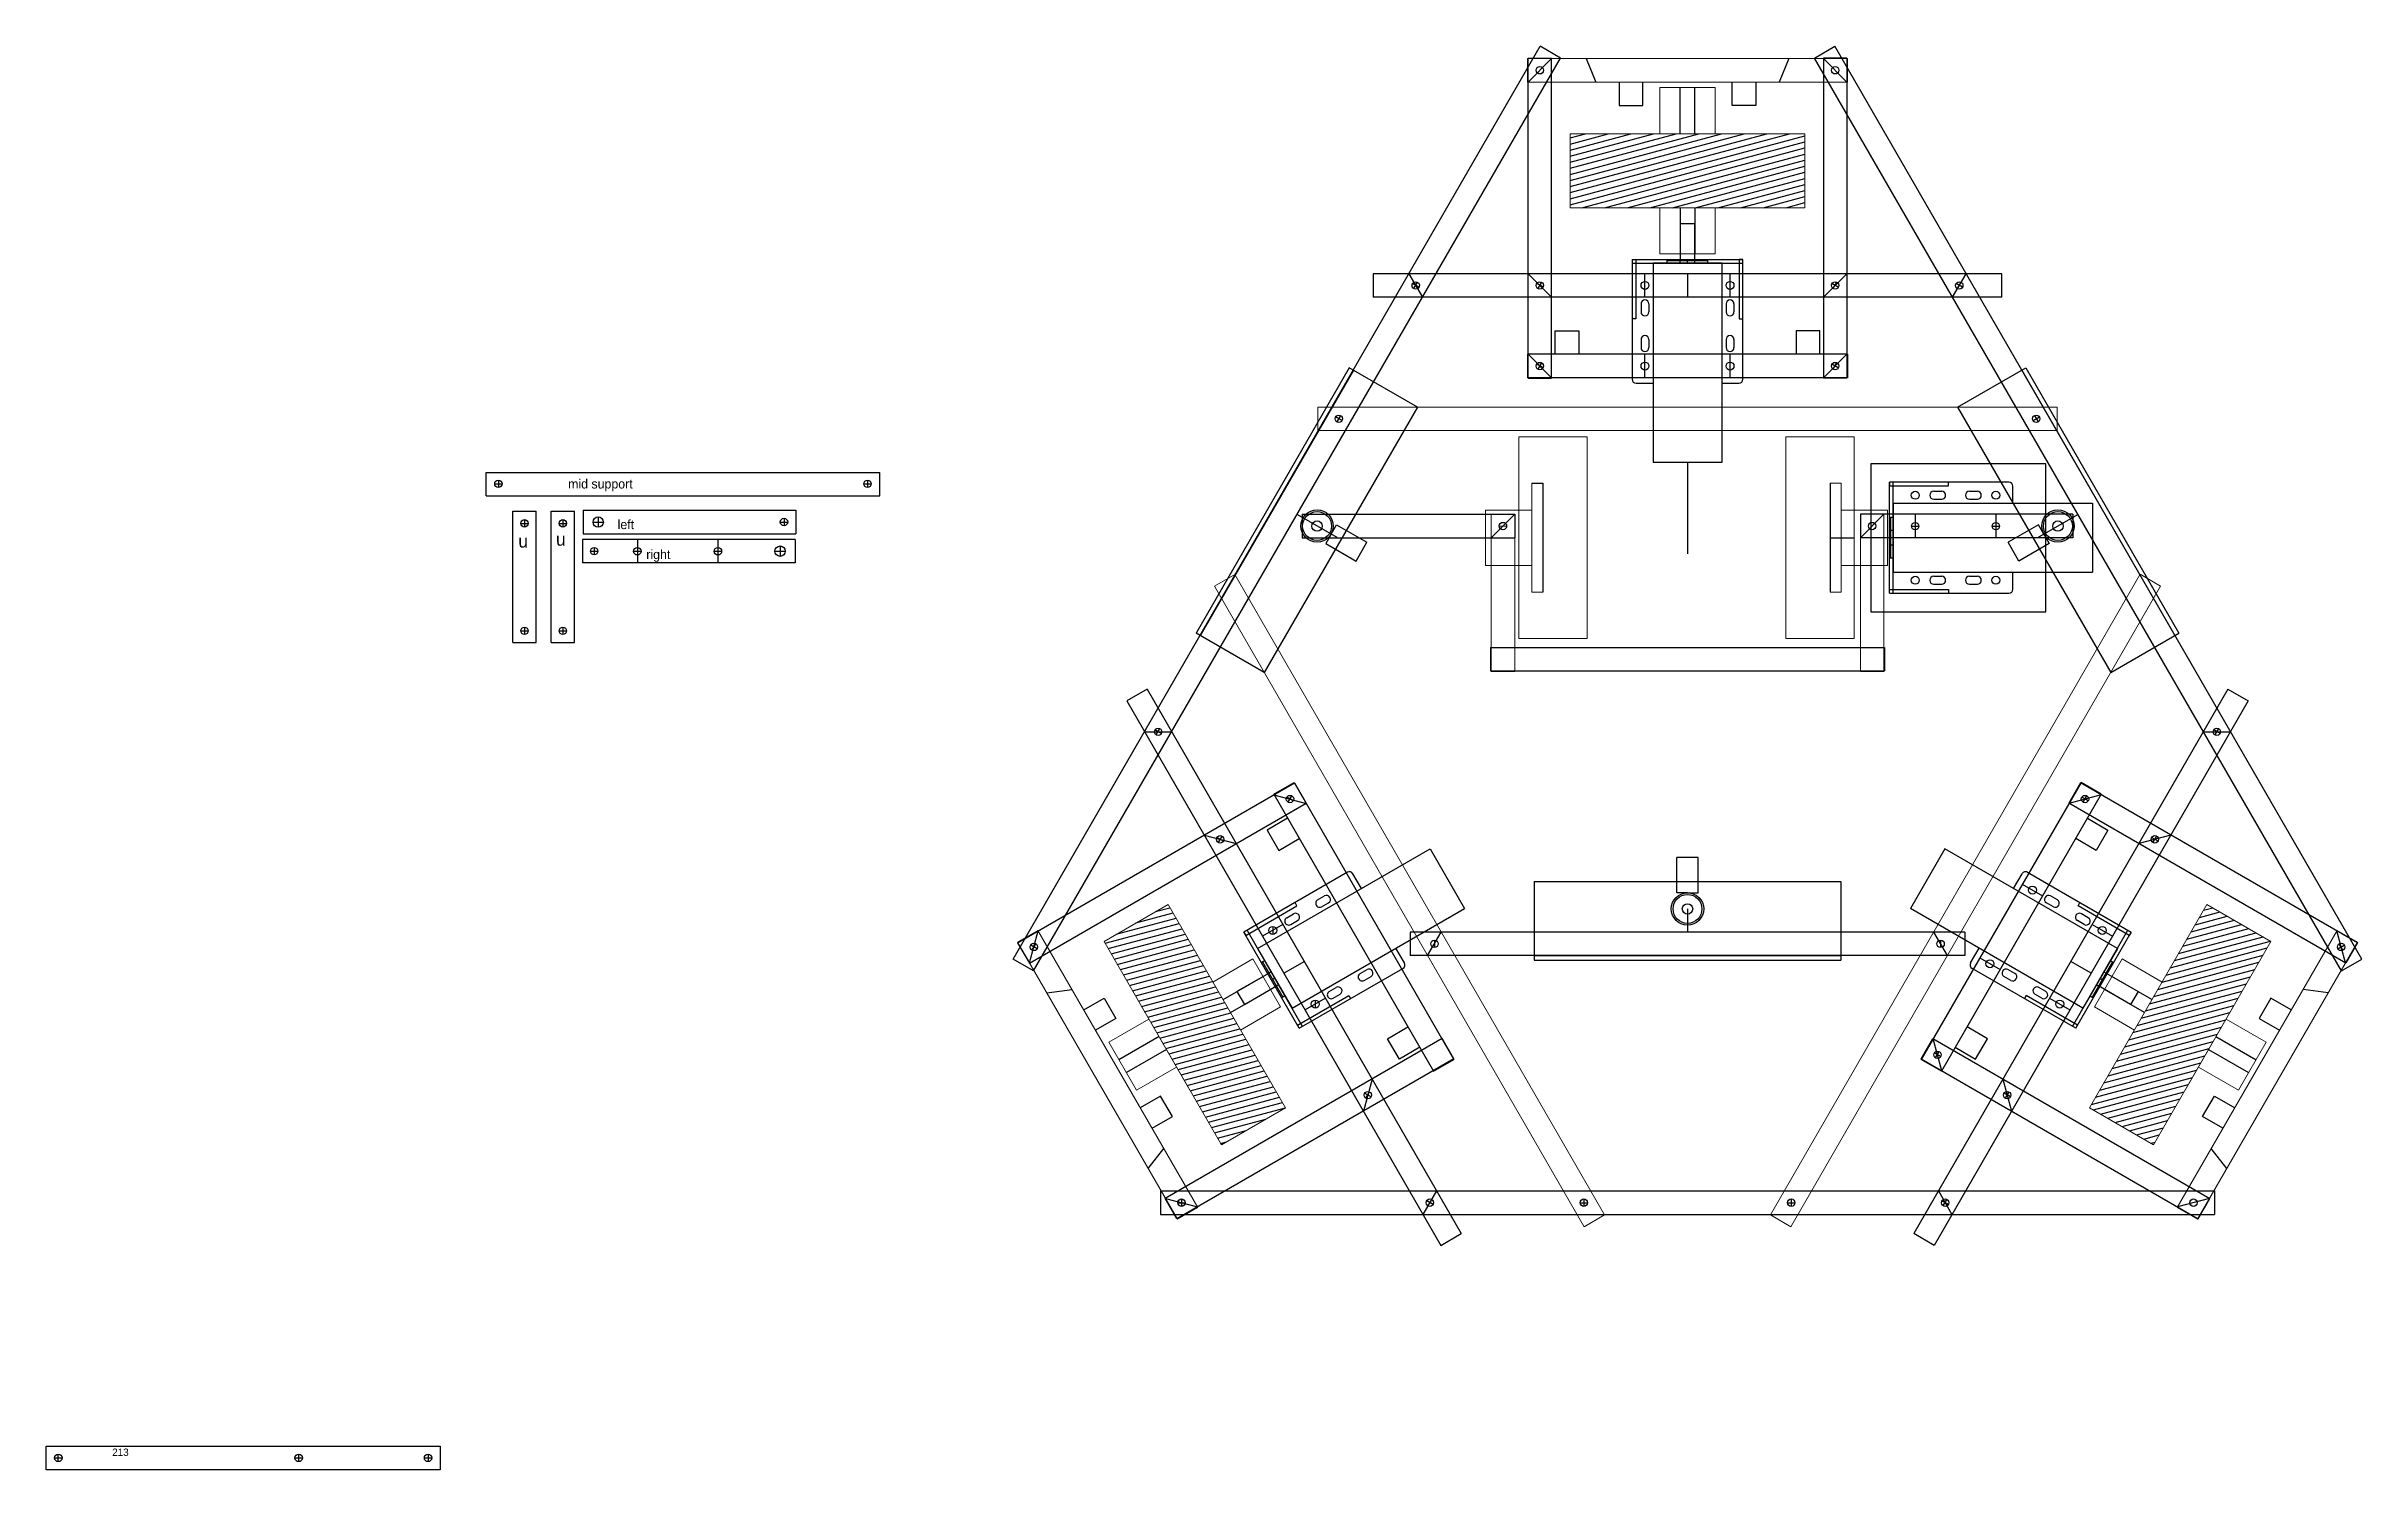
# Model space of a CAD drawing. Header units: millimetres. Extents: x -15418 to 43885, y -27590 to 23052.
# Drawn here: x 16176 to 17428, y 6980 to 7750 of the extents above; entities that cross this region are included whole.
import ezdxf

# ---------------------------------------------------------------- set-up
doc = ezdxf.new("R2010")
doc.units = ezdxf.units.MM
doc.header["$LTSCALE"] = 0.5
doc.layers.get('0').update_dxf_attribs({"lineweight": 5})
doc.layers.get('Defpoints').update_dxf_attribs({"color": 4})
for name, color, linetype in [('Layer1', 1, 'Continuous'), ('Layer10', 5, 'Continuous'), ('Layer2', 2, 'Continuous'), ('Layer3', 9, 'Continuous'), ('Layer4', 6, 'Continuous')]:
    doc.layers.add(name, color=color, linetype=linetype)
for name, color, linetype, lineweight in [('Layer5', 51, 'Continuous', 5), ('Layer8', 7, 'Continuous', 5), ('Layer9', 3, 'Continuous', 5)]:
    doc.layers.add(name, color=color, linetype=linetype, lineweight=lineweight)
pattern_1 = [(195, (16691.927, 7384.0883), (0.82175, -3.066814), [])]

msp = doc.modelspace()

# ---------------------------------------------------------------- texts
at = {"layer": 'Layer1', "transparency": 33554661}
for s, height, p in [('mid support', 5, (16458.1254, 7510.4934)), ('left', 5, (16484.9136, 7488.5236)), ('u', 7, (16431.223, 7478.5626)), ('u', 7, (16451.5983, 7479.551)), ('right', 5, (16500.4163, 7472.3422))]:
    msp.add_text(s, height=height, dxfattribs=at).set_placement(p)
at = {"layer": 'Layer1', "transparency": 33554661, "insert": (16211.4956, 6991.3129), "char_height": 4, "attachment_point": 1}
msp.add_mtext_dynamic_manual_height_columns('213', width=61.704468, gutter_width=20, heights=[0], dxfattribs=at)

# ---------------------------------------------------------------- hatches: boundary and pattern name
at = {"layer": 'Defpoints', "transparency": 33554661}
h = msp.add_hatch(dxfattribs=at)
h.set_pattern_fill('ANSI31', color=256, angle=510)
h.set_pattern_definition(pattern_1)
h.paths.add_polyline_path([(17127.1622, 7662.2952), (17127.1622, 7702.2952), (17000.1622, 7702.2952), (17000.1622, 7662.2952)])
h = msp.add_hatch(dxfattribs=at)
h.set_pattern_fill('ANSI31', color=256, angle=510)
h.set_pattern_definition(pattern_1)
h.paths.add_polyline_path([(16782.6701, 7285.5878), (16748.0291, 7265.5878), (16811.5291, 7155.6026), (16846.1701, 7175.6026)])
h = msp.add_hatch(dxfattribs=at)
h.set_pattern_fill('ANSI31', color=256, angle=510)
h.set_pattern_definition(pattern_1)
h.paths.add_polyline_path([(17281.1543, 7175.6026), (17315.7954, 7155.6026), (17379.2954, 7265.5878), (17344.6543, 7285.5878)])

# ---------------------------------------------------------------- linework, layer by layer
at = {"transparency": 33554661}
for p, q in [((17078.6622, 7727.2952), (17048.6622, 7727.2952)), ((17048.6622, 7702.2952), (17048.6622, 7727.2952)), ((17078.6622, 7702.2952), (17078.6622, 7727.2952)), ((17000.1622, 7702.2952), (17127.1622, 7702.2952)), ((17000.1622, 7662.2952), (17000.1622, 7702.2952)), ((17000.1622, 7702.2952), (17127.1622, 7702.2952)), ((17034.1622, 7702.2952), (17093.1622, 7702.2952)), ((17093.1622, 7702.2952), (17034.1622, 7702.2952)), ((17127.1622, 7702.2952), (17127.1622, 7662.2952)), ((17127.1622, 7662.2952), (17000.1622, 7662.2952)), ((17048.6622, 7662.2952), (17048.6622, 7637.2952)), ((17078.6622, 7662.2952), (17078.6622, 7637.2952)), ((17048.6622, 7637.2952), (17078.6622, 7637.2952)), ((17009.4622, 7538.3338), (16972.4622, 7538.3338)), ((16972.4622, 7538.3338), (16972.4622, 7429.3338)), ((17009.4622, 7429.3338), (17009.4622, 7538.3338)), ((17116.8562, 7538.3338), (17153.8562, 7538.3338)), ((17116.8562, 7429.3338), (17116.8562, 7538.3338)), ((17153.8562, 7538.3338), (17153.8562, 7429.3338)), ((16979.4622, 7454.3338), (16979.4622, 7513.3338)), ((17146.8562, 7513.3338), (17140.8562, 7513.3338)), ((17146.8562, 7454.3338), (17146.8562, 7513.3338)), ((16954.4622, 7468.8338), (16954.4622, 7498.8338)), ((16979.4622, 7498.8338), (16954.4622, 7498.8338)), ((16957.4683, 7496.5338), (16957.4683, 7411.5324)), ((16957.4683, 7496.5338), (16970.1683, 7496.5338)), ((16961.8183, 7490.1838), (16965.8183, 7490.1838)), ((16970.1683, 7496.5338), (16970.1683, 7411.5324)), ((17146.8562, 7498.8338), (17171.8562, 7498.8338)), ((17157.1562, 7496.5338), (17157.1562, 7411.5324)), ((17169.8562, 7496.5338), (17157.1562, 7496.5338)), ((17169.8562, 7496.5338), (17169.8562, 7411.5324)), ((17171.8562, 7468.8338), (17171.8562, 7498.8338)), ((16979.4622, 7468.8338), (16954.4622, 7468.8338)), ((17146.8562, 7468.8338), (17171.8562, 7468.8338)), ((16985.4622, 7454.3338), (16979.4622, 7454.3338)), ((17140.8562, 7454.3338), (17146.8562, 7454.3338)), ((16972.4622, 7429.3338), (17009.4622, 7429.3338)), ((17153.8562, 7429.3338), (17116.8562, 7429.3338)), ((16748.0291, 7265.5878), (16782.6701, 7285.5878)), ((16782.6701, 7285.5878), (16846.1701, 7175.6026)), ((17344.6543, 7285.5878), (17281.1543, 7175.6026)), ((17379.2954, 7265.5878), (17344.6543, 7285.5878)), ((16811.5291, 7155.6026), (16748.0291, 7265.5878)), ((16811.5291, 7155.6026), (16748.0291, 7265.5878)), ((17315.7954, 7155.6026), (17379.2954, 7265.5878)), ((17315.7954, 7155.6026), (17379.2954, 7265.5878)), ((16806.9201, 7243.5856), (16828.5707, 7256.0856)), ((16843.5707, 7230.1048), (16828.5707, 7256.0856)), ((17283.7537, 7230.1048), (17298.7537, 7256.0856)), ((17320.4043, 7243.5856), (17298.7537, 7256.0856)), ((16794.5291, 7185.0475), (16765.0291, 7236.143)), ((16765.0291, 7236.143), (16794.5291, 7185.0475)), ((16821.9201, 7217.6048), (16843.5707, 7230.1048)), ((17305.4043, 7217.6048), (17283.7537, 7230.1048)), ((17332.7954, 7185.0475), (17362.2954, 7236.143)), ((17362.2954, 7236.143), (17332.7954, 7185.0475)), ((16772.2791, 7223.5856), (16750.6285, 7211.0856)), ((17355.0454, 7223.5856), (17376.696, 7211.0856)), ((16750.6285, 7211.0856), (16765.6285, 7185.1048)), ((17376.696, 7211.0856), (17361.696, 7185.1048)), ((16787.2791, 7197.6048), (16765.6285, 7185.1048)), ((17340.0454, 7197.6048), (17361.696, 7185.1048)), ((16846.1701, 7175.6026), (16811.5291, 7155.6026)), ((17281.1543, 7175.6026), (17315.7954, 7155.6026))]:
    msp.add_line(p, q, dxfattribs=at)
at = {"layer": 'Defpoints', "transparency": 33554661}
for p, q in [((16698.9619, 7255.9699), (16983.9599, 7749.601)), ((16709.9604, 7249.6199), (16994.9584, 7743.251)), ((17417.3641, 7249.6199), (17132.366, 7743.251)), ((17428.3626, 7255.9699), (17143.3645, 7749.601)), ((17033.6622, 7634.2952), (17033.6622, 7569.5852)), ((17033.6622, 7634.2952), (17093.6622, 7634.2952)), ((17033.6622, 7634.2952), (17035.6622, 7634.2952)), ((17033.6622, 7632.2952), (17093.6622, 7632.2952)), ((17035.6622, 7634.2952), (17035.6622, 7602.2952)), ((17052.6622, 7632.2952), (17052.6622, 7634.2952)), ((17074.6622, 7632.2952), (17074.6622, 7634.2952)), ((17093.6622, 7634.2952), (17091.6622, 7634.2952)), ((17091.6622, 7634.2952), (17091.6622, 7602.2952)), ((17093.6622, 7569.5852), (17093.6622, 7634.2952)), ((17038.5122, 7610.2952), (17038.5122, 7605.9952)), ((17042.8122, 7610.2952), (17042.8122, 7605.9952)), ((17084.5122, 7610.2952), (17084.5122, 7605.9952)), ((17088.8122, 7610.2952), (17088.8122, 7605.9952)), ((17035.6622, 7602.2952), (17033.6622, 7602.2952)), ((17038.5122, 7590.9952), (17038.5122, 7586.6952)), ((17042.8122, 7590.9952), (17042.8122, 7586.6952)), ((17084.5122, 7590.9952), (17084.5122, 7586.6952)), ((17088.8122, 7590.9952), (17088.8122, 7586.6952)), ((17091.6622, 7602.2952), (17093.6622, 7602.2952)), ((17035.8122, 7567.4352), (17045.0122, 7567.4352)), ((17082.3122, 7567.4352), (17091.5122, 7567.4352)), ((17237.5662, 7513.8338), (17172.8562, 7513.8338)), ((17172.8562, 7453.8338), (17172.8562, 7513.8338)), ((17172.8562, 7513.8338), (17172.8562, 7511.8338)), ((17172.8562, 7511.8338), (17204.8562, 7511.8338)), ((17174.8562, 7453.8338), (17174.8562, 7513.8338)), ((17196.8562, 7508.9838), (17201.1562, 7508.9838)), ((17196.8562, 7504.6838), (17201.1562, 7504.6838)), ((17204.8562, 7511.8338), (17204.8562, 7513.8338)), ((17216.1562, 7508.9838), (17220.4562, 7508.9838)), ((17216.1562, 7504.6838), (17220.4562, 7504.6838)), ((17239.7162, 7502.4838), (17239.7162, 7511.6838)), ((17174.8562, 7494.8338), (17172.8562, 7494.8338)), ((17174.8562, 7472.8338), (17172.8562, 7472.8338)), ((17239.7162, 7455.9838), (17239.7162, 7465.1838)), ((17172.8562, 7453.8338), (17172.8562, 7455.8338)), ((17172.8562, 7455.8338), (17204.8562, 7455.8338)), ((17172.8562, 7453.8338), (17237.5662, 7453.8338)), ((17196.8562, 7462.9838), (17201.1562, 7462.9838)), ((17196.8562, 7458.6838), (17201.1562, 7458.6838)), ((17204.8562, 7455.8338), (17204.8562, 7453.8338)), ((17216.1562, 7462.9838), (17220.4562, 7462.9838)), ((17216.1562, 7458.6838), (17220.4562, 7458.6838)), ((16879.7093, 7302.931), (16823.6688, 7270.576)), ((16887.2463, 7294.1766), (16882.6463, 7302.144)), ((17240.0782, 7294.1766), (17244.6782, 7302.144)), ((17247.6151, 7302.931), (17303.6556, 7270.576)), ((16863.5927, 7288.0258), (16867.3166, 7290.1758)), ((17263.7317, 7288.0258), (17260.0078, 7290.1758)), ((16824.6688, 7268.8439), (16852.3816, 7284.8439)), ((16846.8784, 7278.3758), (16850.6023, 7280.5258)), ((16852.3816, 7284.8439), (16851.3816, 7286.576)), ((16865.7427, 7284.3019), (16869.4666, 7286.4519)), ((17261.5817, 7284.3019), (17257.8578, 7286.4519)), ((17274.9428, 7284.8439), (17275.9428, 7286.576)), ((17302.6556, 7268.8439), (17274.9428, 7284.8439)), ((17280.446, 7278.3758), (17276.7221, 7280.5258)), ((16853.6688, 7218.6145), (16823.6688, 7270.576)), ((16823.6688, 7270.576), (16824.6688, 7268.8439)), ((16855.4009, 7219.6145), (16825.4009, 7271.576)), ((16849.0284, 7274.6519), (16852.7523, 7276.8019)), ((17271.9236, 7219.6145), (17301.9236, 7271.576)), ((17273.6556, 7218.6145), (17303.6556, 7270.576)), ((17278.296, 7274.6519), (17274.5721, 7276.8019)), ((17303.6556, 7270.576), (17302.6556, 7268.8439)), ((16834.9009, 7255.1215), (16833.1688, 7254.1215)), ((16910.4963, 7253.9064), (16905.8963, 7261.8739)), ((17216.8282, 7253.9064), (17221.4282, 7261.8739)), ((17292.4236, 7255.1215), (17294.1556, 7254.1215)), ((16853.6688, 7218.6145), (16909.7093, 7250.9695)), ((16869.8784, 7238.5386), (16873.6023, 7240.6886)), ((16886.5927, 7248.1886), (16890.3166, 7250.3386)), ((16888.7427, 7244.4647), (16892.4666, 7246.6147)), ((17273.6556, 7218.6145), (17217.6151, 7250.9695)), ((17238.5817, 7244.4647), (17234.8578, 7246.6147)), ((17240.7317, 7248.1886), (17237.0078, 7250.3386)), ((17257.446, 7238.5386), (17253.7221, 7240.6886)), ((16845.9009, 7236.069), (16844.1688, 7235.069)), ((16852.6688, 7220.3465), (16880.3816, 7236.3465)), ((16872.0284, 7234.8147), (16875.7523, 7236.9647)), ((16880.3816, 7236.3465), (16881.3816, 7234.6145)), ((17246.9428, 7236.3465), (17245.9428, 7234.6145)), ((17274.6556, 7220.3465), (17246.9428, 7236.3465)), ((17255.296, 7234.8147), (17251.5721, 7236.9647)), ((17281.4236, 7236.069), (17283.1556, 7235.069)), ((16853.6688, 7218.6145), (16852.6688, 7220.3465)), ((17273.6556, 7218.6145), (17274.6556, 7220.3465)), ((16778.6661, 7130.6181), (17348.6622, 7130.6181)), ((16778.6661, 7117.9181), (17348.6622, 7117.9181))]:
    msp.add_line(p, q, dxfattribs=at)
for centre in [(17040.6622, 7620.2952), (17086.6622, 7620.2952), (17040.6622, 7576.6952), (17086.6622, 7576.6952), (17186.8562, 7506.8338), (17230.4562, 7506.8338), (17186.8562, 7460.8338), (17230.4562, 7460.8338), (17250.2726, 7293.3138), (16839.2932, 7271.5138), (17288.0313, 7271.5138), (17227.2726, 7253.4766), (16862.2932, 7231.6766), (17265.0313, 7231.6766)]:
    msp.add_circle(centre, 2.15, dxfattribs=at)
for centre, start, end in [((17040.6622, 7610.2952), 360, 180), ((17040.6622, 7605.9952), 180, 360), ((17086.6622, 7610.2952), 360, 180), ((17086.6622, 7605.9952), 180, 360), ((17040.6622, 7590.9952), 360, 180), ((17086.6622, 7590.9952), 360, 180), ((17040.6622, 7586.6952), 180, 360), ((17086.6622, 7586.6952), 180, 360), ((17035.8122, 7569.5852), 180, 270), ((17091.5122, 7569.5852), 270, 360), ((17196.8562, 7506.8338), 90, 270), ((17201.1562, 7506.8338), 270, 90), ((17216.1562, 7506.8338), 90, 270), ((17220.4562, 7506.8338), 270, 90), ((17237.5662, 7511.6838), 0, 90), ((17196.8562, 7460.8338), 90, 270), ((17201.1562, 7460.8338), 270, 90), ((17216.1562, 7460.8338), 90, 270), ((17220.4562, 7460.8338), 270, 90), ((17237.5662, 7455.9838), 270, 0), ((16880.7843, 7301.069), 30, 120), ((17246.5401, 7301.069), 60, 150), ((16868.3916, 7288.3138), 300, 120), ((17258.9328, 7288.3138), 60, 240), ((16847.9534, 7276.5138), 120, 300), ((16851.6773, 7278.6638), 300, 120), ((16864.6677, 7286.1638), 120, 300), ((17262.6567, 7286.1638), 240, 60), ((17275.6471, 7278.6638), 60, 240), ((17279.371, 7276.5138), 240, 60), ((16908.6343, 7252.8314), 300, 30), ((17218.6901, 7252.8314), 150, 240), ((16874.6773, 7238.8266), 300, 120), ((16887.6677, 7246.3266), 120, 300), ((16891.3916, 7248.4766), 300, 120), ((17235.9328, 7248.4766), 60, 240), ((17239.6567, 7246.3266), 240, 60), ((17252.6471, 7238.8266), 60, 240), ((16870.9534, 7236.6766), 120, 300), ((17256.371, 7236.6766), 240, 60)]:
    msp.add_arc(centre, 2.15, start, end, dxfattribs=at)
at = {"layer": 'Layer1', "transparency": 33554661}
for p, q in [((16977.4622, 7570.1702), (16977.4622, 7743.1702)), ((16977.4622, 7743.1702), (16990.1622, 7743.1702)), ((16990.1622, 7742.9952), (16977.4622, 7730.2952)), ((16990.1622, 7742.9952), (16977.4622, 7730.2952)), ((16994.9584, 7743.251), (16983.9599, 7749.601)), ((16990.1622, 7570.1702), (16990.1622, 7743.1702)), ((17008.7596, 7742.9952), (17014.0201, 7730.2952)), ((17118.5649, 7742.9952), (17113.3044, 7730.2952)), ((17132.366, 7743.251), (17143.3645, 7749.601)), ((17137.1622, 7743.1702), (17137.1622, 7570.1702)), ((17149.8622, 7743.1702), (17137.1622, 7743.1702)), ((17137.1622, 7742.9952), (17149.8622, 7730.2952)), ((17137.1622, 7742.9952), (17149.8622, 7730.2952)), ((17137.1622, 7742.9952), (17149.8622, 7730.2952)), ((17149.8622, 7743.1702), (17149.8622, 7570.1702)), ((17026.7201, 7730.2952), (17026.7201, 7717.5952)), ((17039.4201, 7717.5952), (17039.4201, 7730.2952)), ((17087.9044, 7717.5952), (17087.9044, 7730.2952)), ((17100.6044, 7730.2952), (17100.6044, 7717.5952)), ((17026.7201, 7717.5952), (17039.4201, 7717.5952)), ((17100.6044, 7717.5952), (17087.9044, 7717.5952)), ((17067.6622, 7653.5952), (17059.6622, 7653.5952)), ((17059.6622, 7653.5952), (17059.6622, 7633.5952)), ((17067.6622, 7633.5952), (17067.6622, 7653.5952)), ((17082.3122, 7632.2952), (17045.0122, 7632.2952)), ((17045.0122, 7632.2952), (17045.0122, 7524.4952)), ((17052.6622, 7632.2952), (17052.6622, 7633.5952)), ((17074.6622, 7633.5952), (17052.6622, 7633.5952)), ((17059.6622, 7632.2952), (17059.6622, 7633.5952)), ((17063.6622, 7632.2952), (17063.6622, 7633.5952)), ((17067.6622, 7632.2952), (17067.6622, 7633.5952)), ((17074.6622, 7632.2952), (17074.6622, 7633.5952)), ((17082.3122, 7632.2952), (17082.3122, 7524.4952)), ((17233.6622, 7626.6452), (16893.6622, 7626.6452)), ((16893.6622, 7626.6452), (16893.6622, 7613.9452)), ((16912.9713, 7626.6452), (16920.3037, 7613.9452)), ((16918.3696, 7619.2952), (16914.9055, 7621.2952)), ((16915.6375, 7618.5632), (16917.6375, 7622.0273)), ((16990.1622, 7613.9452), (16977.4622, 7626.6452)), ((16985.5443, 7619.2952), (16982.0802, 7621.2952)), ((16982.8122, 7618.5632), (16984.8122, 7622.0273)), ((17040.6622, 7613.9452), (17040.6622, 7626.6452)), ((17063.6622, 7626.6452), (17063.6622, 7613.9452)), ((17086.6622, 7613.9452), (17086.6622, 7626.6452)), ((17149.8622, 7626.6452), (17137.1622, 7613.9452)), ((17145.2443, 7619.2952), (17141.7802, 7621.2952)), ((17142.5122, 7618.5632), (17144.5122, 7622.0273)), ((17207.0208, 7613.9452), (17214.3531, 7626.6452)), ((17212.419, 7619.2952), (17208.9549, 7621.2952)), ((17209.6869, 7618.5632), (17211.6869, 7622.0273)), ((17233.6622, 7613.9452), (17233.6622, 7626.6452)), ((17233.6622, 7613.9452), (16893.6622, 7613.9452)), ((17150.1622, 7583.0452), (16977.1622, 7583.0452)), ((16977.1622, 7583.0452), (16977.1622, 7570.3452)), ((16977.4622, 7583.0452), (16990.1622, 7570.3452)), ((16985.5443, 7575.6952), (16982.0802, 7577.6952)), ((16982.8122, 7574.9632), (16984.8122, 7578.4273)), ((17040.6622, 7570.3452), (17040.6622, 7583.0452)), ((17086.6622, 7570.3452), (17086.6622, 7583.0452)), ((17149.8622, 7583.0452), (17137.1622, 7570.3452)), ((17145.2443, 7575.6952), (17141.7802, 7577.6952)), ((17142.5122, 7574.9632), (17144.5122, 7578.4273)), ((17150.1622, 7583.0452), (17150.1622, 7570.3452)), ((17150.1622, 7570.3452), (16977.1622, 7570.3452)), ((16977.4622, 7570.1702), (16990.1622, 7570.1702)), ((17149.8622, 7570.1702), (17137.1622, 7570.1702)), ((16876.7478, 7547.2042), (16873.2837, 7549.2042)), ((16876.0158, 7549.9363), (16874.0158, 7546.4722)), ((17250.5766, 7547.2042), (17254.0407, 7549.2042)), ((17251.3087, 7549.9363), (17253.3087, 7546.4722)), ((16413.7507, 7506.4617), (16413.7507, 7519.1617)), ((16413.7507, 7519.1617), (16626.7485, 7519.1617)), ((16626.7485, 7506.4617), (16626.7485, 7519.1617)), ((17082.3122, 7524.4952), (17045.0122, 7524.4952)), ((16413.7507, 7506.4617), (16626.7485, 7506.4617)), ((16418.4057, 7512.9817), (16422.4057, 7512.9817)), ((16420.4057, 7514.9817), (16420.4057, 7510.9817)), ((16618.0935, 7512.9817), (16622.0935, 7512.9817)), ((16620.0935, 7514.9817), (16620.0935, 7510.9817)), ((16428.2028, 7427.1504), (16428.2028, 7498.1518)), ((16428.2028, 7498.1518), (16440.9028, 7498.1518)), ((16432.5528, 7491.6318), (16436.5528, 7491.6318)), ((16434.5528, 7493.6318), (16434.5528, 7489.6318)), ((16440.9028, 7427.1504), (16440.9028, 7498.1518)), ((16448.9463, 7427.1504), (16448.9463, 7498.1518)), ((16448.9463, 7498.1518), (16461.6463, 7498.1518)), ((16453.2963, 7491.6318), (16457.2963, 7491.6318)), ((16455.2963, 7493.6318), (16455.2963, 7489.6318)), ((16461.6463, 7427.1504), (16461.6463, 7498.1518)), ((16466.2751, 7498.7034), (16581.2772, 7498.7034)), ((16466.2751, 7498.7034), (16466.2751, 7486.0034)), ((16471.5927, 7492.3534), (16477.1927, 7492.3534)), ((16474.3927, 7495.1534), (16474.3927, 7489.5534)), ((16572.9272, 7492.3534), (16576.9272, 7492.3534)), ((16574.9272, 7494.3534), (16574.9272, 7490.3534)), ((16581.2772, 7498.7034), (16581.2772, 7486.0034)), ((16874.1091, 7483.9338), (16852.4584, 7496.4338)), ((16874.1091, 7483.9338), (16852.4584, 7496.4338)), ((17174.8562, 7494.8338), (17173.5562, 7494.8338)), ((17173.5562, 7494.8338), (17173.5562, 7472.8338)), ((17174.8562, 7502.4838), (17174.8562, 7465.1838)), ((17174.8562, 7502.4838), (17282.6562, 7502.4838)), ((17253.2154, 7483.9338), (17274.866, 7496.4338)), ((17282.6562, 7502.4838), (17282.6562, 7465.1838)), ((16580.8788, 7482.9432), (16465.8767, 7482.9432)), ((16465.8767, 7482.9432), (16465.8767, 7470.2432)), ((16466.2751, 7486.0034), (16581.2772, 7486.0034)), ((16472.2267, 7478.5932), (16472.2267, 7474.5932)), ((16495.5767, 7482.8182), (16495.5767, 7470.2432)), ((16539.1767, 7482.8182), (16539.1767, 7470.2432)), ((16572.7612, 7479.3932), (16572.7612, 7473.7932)), ((16580.8788, 7482.9432), (16580.8788, 7470.2432)), ((17174.8562, 7487.8338), (17173.5562, 7487.8338)), ((17174.8562, 7483.8338), (17173.5562, 7483.8338)), ((17174.8562, 7479.8338), (17173.5562, 7479.8338)), ((16580.8788, 7470.2432), (16465.8767, 7470.2432)), ((16478.5767, 7470.2432), (16465.8767, 7470.2432)), ((16470.2267, 7476.5932), (16474.2267, 7476.5932)), ((16493.5767, 7476.5307), (16497.5767, 7476.5307)), ((16537.1767, 7476.5307), (16541.1767, 7476.5307)), ((16569.9612, 7476.5932), (16575.5612, 7476.5932)), ((17174.8562, 7472.8338), (17173.5562, 7472.8338)), ((17174.8562, 7465.1838), (17282.6562, 7465.1838)), ((16432.5528, 7433.5004), (16436.5528, 7433.5004)), ((16434.5528, 7435.5004), (16434.5528, 7431.5004)), ((16453.2963, 7433.5004), (16457.2963, 7433.5004)), ((16455.2963, 7435.5004), (16455.2963, 7431.5004)), ((16428.2028, 7427.1504), (16440.9028, 7427.1504)), ((16448.9463, 7427.1504), (16461.6463, 7427.1504)), ((16771.2924, 7401.9945), (16760.2939, 7395.6445)), ((16760.2939, 7395.6445), (16930.2939, 7101.1959)), ((16771.2924, 7401.9945), (16941.2924, 7107.5459)), ((17356.032, 7401.9945), (17186.032, 7107.5459)), ((17367.0305, 7395.6445), (17197.0305, 7101.1959)), ((17356.032, 7401.9945), (17367.0305, 7395.6445)), ((16769.9485, 7378.9224), (16784.6132, 7378.9224)), ((16779.0129, 7377.9224), (16775.5488, 7379.9224)), ((16776.2808, 7377.1903), (16778.2808, 7380.6544)), ((17342.7113, 7378.9224), (17357.376, 7378.9224)), ((17351.7757, 7377.9224), (17348.3116, 7379.9224)), ((17349.0436, 7377.1903), (17351.0436, 7380.6544)), ((16701.2803, 7264.8091), (16851.1027, 7351.3091)), ((16707.6303, 7253.8106), (16857.4527, 7340.3106)), ((16839.8026, 7345.1314), (16850.8011, 7351.4814)), ((16839.8026, 7345.1314), (16926.3026, 7195.309)), ((16839.9526, 7344.8716), (16857.3011, 7340.2231)), ((16850.3589, 7341.5474), (16846.8948, 7343.5474)), ((16847.6269, 7340.8153), (16849.6269, 7344.2794)), ((16850.8011, 7351.4814), (16937.3011, 7201.659)), ((16851.1027, 7351.3091), (16857.4527, 7340.3106)), ((17276.5233, 7351.4814), (17190.0233, 7201.659)), ((17287.5218, 7345.1314), (17201.0218, 7195.309)), ((17276.2217, 7351.3091), (17269.8717, 7340.3106)), ((17419.6941, 7253.8106), (17269.8717, 7340.3106)), ((17287.3718, 7344.8716), (17270.0233, 7340.2231)), ((17426.0441, 7264.8091), (17276.2217, 7351.3091)), ((17287.5218, 7345.1314), (17276.5233, 7351.4814)), ((17280.4296, 7341.5474), (17276.9655, 7343.5474)), ((17277.6976, 7340.8153), (17279.6976, 7344.2794)), ((16802.1939, 7323.0716), (16819.5424, 7318.4231)), ((16812.6002, 7319.7474), (16809.1361, 7321.7474)), ((16809.8682, 7319.0153), (16811.8682, 7322.4794)), ((16831.0759, 7261.7466), (16924.4334, 7315.6466)), ((16924.4334, 7315.6466), (16943.0834, 7283.3439)), ((17202.891, 7315.6466), (17184.241, 7283.3439)), ((17296.2486, 7261.7466), (17202.891, 7315.6466)), ((17325.1305, 7323.0716), (17307.782, 7318.4231)), ((17318.1883, 7319.7474), (17314.7242, 7321.7474)), ((17315.4563, 7319.0153), (17317.4563, 7322.4794)), ((17244.7733, 7296.4888), (17255.7718, 7290.1388)), ((16849.7259, 7229.4439), (16943.0834, 7283.3439)), ((17277.5986, 7229.4439), (17184.241, 7283.3439)), ((16701.2803, 7264.8091), (16707.6303, 7253.8106)), ((16707.7819, 7253.8981), (16712.4304, 7271.2466)), ((16707.7819, 7253.8981), (16712.4304, 7271.2466)), ((16844.7924, 7274.6888), (16833.7939, 7268.3388)), ((16839.2932, 7273.6638), (16839.2932, 7269.3638)), ((17282.532, 7274.6888), (17293.5305, 7268.3388)), ((17419.5426, 7253.8981), (17414.8941, 7271.2466)), ((17419.5426, 7253.8981), (17414.8941, 7271.2466)), ((17419.5426, 7253.8981), (17414.8941, 7271.2466)), ((17426.0441, 7264.8091), (17419.6941, 7253.8106)), ((16709.9604, 7249.6199), (16698.9619, 7255.9699)), ((16711.8382, 7261.5724), (16708.3741, 7263.5724)), ((16709.1061, 7260.8403), (16711.1061, 7264.3044)), ((16831.0759, 7261.7466), (16849.7259, 7229.4439)), ((16834.9009, 7255.1215), (16833.775, 7254.4715)), ((16833.775, 7254.4715), (16844.775, 7235.419)), ((16845.2939, 7248.4202), (16856.2924, 7254.7702)), ((17221.7733, 7256.6516), (17232.7718, 7250.3016)), ((17282.0305, 7248.4202), (17271.032, 7254.7702)), ((17296.2486, 7261.7466), (17277.5986, 7229.4439)), ((17293.5494, 7254.4715), (17282.5494, 7235.419)), ((17292.4236, 7255.1215), (17293.5494, 7254.4715)), ((17415.4863, 7261.5724), (17418.9504, 7263.5724)), ((17418.2183, 7260.8403), (17416.2183, 7264.3044)), ((17417.3641, 7249.6199), (17428.3626, 7255.9699)), ((16717.0805, 7237.7923), (16730.7093, 7239.5866)), ((16837.275, 7248.4093), (16819.9545, 7238.4093)), ((16823.9545, 7231.4811), (16841.275, 7241.4811)), ((16838.4009, 7249.0593), (16837.275, 7248.4093)), ((16840.4009, 7245.5952), (16839.275, 7244.9452)), ((16842.4009, 7242.1311), (16841.275, 7241.4811)), ((17284.9236, 7242.1311), (17286.0494, 7241.4811)), ((17303.3699, 7231.4811), (17286.0494, 7241.4811)), ((17286.9236, 7245.5952), (17288.0494, 7244.9452)), ((17288.9236, 7249.0593), (17290.0494, 7248.4093)), ((17290.0494, 7248.4093), (17307.3699, 7238.4093)), ((17410.2439, 7237.7923), (17396.6151, 7239.5866)), ((16737.0593, 7228.5881), (16748.0578, 7234.9381)), ((16748.0578, 7234.9381), (16754.4078, 7223.9395)), ((16819.9545, 7238.4093), (16823.9545, 7231.4811)), ((16845.9009, 7236.069), (16844.775, 7235.419)), ((16867.7924, 7234.8516), (16856.7939, 7228.5016)), ((16862.2932, 7233.8266), (16862.2932, 7229.5266)), ((17259.532, 7234.8516), (17270.5305, 7228.5016)), ((17281.4236, 7236.069), (17282.5494, 7235.419)), ((17307.3699, 7238.4093), (17303.3699, 7231.4811)), ((17379.2666, 7234.9381), (17372.9166, 7223.9395)), ((17390.2651, 7228.5881), (17379.2666, 7234.9381)), ((16754.4078, 7223.9395), (16743.4093, 7217.5895)), ((17372.9166, 7223.9395), (17383.9151, 7217.5895)), ((16930.9527, 7213.0049), (16781.1303, 7126.5049)), ((16937.3027, 7202.0063), (16787.4803, 7115.5063)), ((16937.3027, 7202.0063), (16930.9527, 7213.0049)), ((17190.0217, 7202.0063), (17196.3717, 7213.0049)), ((17190.0217, 7202.0063), (17339.8441, 7115.5063)), ((17196.3717, 7213.0049), (17346.1941, 7126.5049)), ((17201.1718, 7195.5688), (17196.5233, 7212.9174)), ((17200.5796, 7203.2431), (17197.1155, 7205.2431)), ((17197.8476, 7202.5111), (17199.8476, 7205.9752)), ((16893.0424, 7191.1174), (16888.3939, 7173.7688)), ((16926.3026, 7195.309), (16937.3011, 7201.659)), ((17201.0218, 7195.309), (17190.0233, 7201.659)), ((17234.282, 7191.1174), (17238.9305, 7173.7688)), ((16778.65, 7181.9509), (16767.6515, 7175.6009)), ((16785, 7170.9524), (16778.65, 7181.9509)), ((16892.4502, 7181.4431), (16888.9861, 7183.4431)), ((16889.7182, 7180.7111), (16891.7182, 7184.1752)), ((17238.3383, 7181.4431), (17234.8742, 7183.4431)), ((17235.6063, 7180.7111), (17237.6063, 7184.1752)), ((17342.3245, 7170.9524), (17348.6745, 7181.9509)), ((17348.6745, 7181.9509), (17359.673, 7175.6009)), ((16774.0015, 7164.6024), (16785, 7170.9524)), ((17353.323, 7164.6024), (17342.3245, 7170.9524)), ((16771.9832, 7142.6981), (16780.3515, 7153.6039)), ((17355.3413, 7142.6981), (17346.973, 7153.6039)), ((16778.6661, 7130.6181), (16778.6661, 7117.9181)), ((16920.6394, 7117.9181), (16927.9717, 7130.6181)), ((17199.3527, 7130.6181), (17206.6851, 7117.9181)), ((17348.6622, 7130.6181), (17348.6622, 7117.9181)), ((16787.4803, 7115.5063), (16781.1303, 7126.5049)), ((16781.2819, 7126.5924), (16798.6304, 7121.9438)), ((16787.9561, 7124.2681), (16791.9561, 7124.2681)), ((16789.9561, 7126.2681), (16789.9561, 7122.2681)), ((16926.0376, 7123.2681), (16922.5735, 7125.2681)), ((16923.3055, 7122.5361), (16925.3055, 7126.0002)), ((17005.549, 7124.2681), (17009.549, 7124.2681)), ((17007.549, 7126.2681), (17007.549, 7122.2681)), ((17117.7752, 7124.2681), (17121.7752, 7124.2681)), ((17119.7752, 7126.2681), (17119.7752, 7122.2681)), ((17204.751, 7123.2681), (17201.2869, 7125.2681)), ((17202.0189, 7122.5361), (17204.0189, 7126.0002)), ((17346.0426, 7126.5924), (17328.6941, 7121.9438)), ((17339.8441, 7115.5063), (17346.1941, 7126.5049)), ((16930.2939, 7101.1959), (16941.2924, 7107.5459)), ((17197.0305, 7101.1959), (17186.032, 7107.5459)), ((16175.8592, 6992.5827), (16388.8592, 6992.5827)), ((16175.8592, 6979.8827), (16175.8592, 6992.5827)), ((16388.8592, 6992.5827), (16388.8592, 6979.8827)), ((16388.8592, 6979.8827), (16175.8592, 6979.8827)), ((16180.3592, 6986.2327), (16184.3592, 6986.2327)), ((16182.3592, 6984.2327), (16182.3592, 6988.2327)), ((16310.3592, 6986.2327), (16314.3592, 6986.2327)), ((16312.3592, 6988.2327), (16312.3592, 6984.2327)), ((16380.3592, 6986.2327), (16384.3592, 6986.2327)), ((16382.3592, 6988.2327), (16382.3592, 6984.2327))]:
    msp.add_line(p, q, dxfattribs=at)
for centre, radius in [((16983.8122, 7736.6452), 2), ((17143.5122, 7736.6452), 2), ((16916.6375, 7620.2952), 2), ((16983.8122, 7620.2952), 2), ((17143.5122, 7620.2952), 2), ((17210.6869, 7620.2952), 2), ((16983.8122, 7576.6952), 2), ((17143.5122, 7576.6952), 2), ((16875.0158, 7548.2042), 2), ((17252.3087, 7548.2042), 2), ((16420.4057, 7512.9817), 2), ((16620.0935, 7512.9817), 2), ((16434.5528, 7491.6318), 2), ((16455.2963, 7491.6318), 2), ((16474.3927, 7492.3534), 2.8), ((16474.3927, 7492.3534), 2.8), ((16474.3927, 7492.3534), 2.8), ((16474.3927, 7492.3534), 2.8), ((16574.9272, 7492.3534), 2), ((16472.2267, 7476.5932), 2), ((16495.5767, 7476.5307), 2), ((16539.1767, 7476.5307), 2), ((16572.7612, 7476.5932), 2.8), ((16572.7612, 7476.5932), 2.8), ((16572.7612, 7476.5932), 2.8), ((16572.7612, 7476.5932), 2.8), ((16434.5528, 7433.5004), 2), ((16455.2963, 7433.5004), 2), ((16777.2808, 7378.9224), 2), ((17350.0436, 7378.9224), 2), ((16848.6269, 7342.5474), 2), ((17278.6976, 7342.5474), 2), ((16810.8682, 7320.7474), 2), ((17316.4563, 7320.7474), 2), ((16710.1061, 7262.5724), 2), ((17417.2183, 7262.5724), 2), ((17198.8476, 7204.2431), 2), ((16890.7182, 7182.4431), 2), ((17236.6063, 7182.4431), 2), ((16789.9561, 7124.2681), 2), ((16924.3055, 7124.2681), 2), ((17007.549, 7124.2681), 2), ((17119.7752, 7124.2681), 2), ((17203.0189, 7124.2681), 2), ((17337.3683, 7124.2681), 2), ((16182.3592, 6986.2327), 2), ((16312.3592, 6986.2327), 2), ((16382.3592, 6986.2327), 2)]:
    msp.add_circle(centre, radius, dxfattribs=at)
at = {"layer": 'Layer10', "transparency": 33554661}
for p, q in [((17063.6622, 7524.4952), (17063.6622, 7475.1045)), ((16855.1662, 7496.5338), (16970.1683, 7496.5338)), ((16855.1662, 7496.5338), (16855.1662, 7483.8338)), ((16957.4683, 7483.8338), (16970.1683, 7496.5338)), ((16970.1683, 7496.5338), (16970.1683, 7483.8338)), ((17272.1583, 7496.5338), (17157.1562, 7496.5338)), ((17169.8562, 7496.5338), (17157.1562, 7483.8338)), ((17157.1562, 7496.5338), (17157.1562, 7483.8338)), ((17272.1583, 7496.5338), (17272.1583, 7483.8338)), ((17282.6562, 7496.5338), (17282.6562, 7483.8338)), ((17282.6562, 7496.5338), (17282.6562, 7483.8338)), ((16855.1662, 7483.8338), (16970.1683, 7483.8338)), ((17272.1583, 7483.8338), (17157.1562, 7483.8338))]:
    msp.add_line(p, q, dxfattribs=at)
for centre in [(16963.8183, 7490.1838), (17163.5062, 7490.1838)]:
    msp.add_circle(centre, 2, dxfattribs=at)
at = {"layer": 'Layer2', "transparency": 33554661}
for p, q in [((17059.6622, 7702.2952), (17059.6622, 7727.2952)), ((17067.6622, 7702.2952), (17067.6622, 7727.2952)), ((17059.6622, 7662.2952), (17059.6622, 7637.2952)), ((17067.6622, 7662.2952), (17067.6622, 7637.2952)), ((17257.5662, 7523.8338), (17162.8562, 7523.8338)), ((17162.8562, 7523.8338), (17162.8562, 7443.8338)), ((17257.5662, 7443.8338), (17257.5662, 7523.8338)), ((16979.4622, 7513.3338), (16985.4622, 7513.3338)), ((16985.4622, 7513.3338), (16985.4622, 7454.3338)), ((17140.8562, 7513.3338), (17140.8562, 7454.3338)), ((16870.8615, 7485.8088), (16873.7865, 7490.875)), ((16870.8615, 7485.8088), (16873.7865, 7490.875)), ((16870.8615, 7485.8088), (16873.7865, 7490.875)), ((16870.8615, 7485.8088), (16873.7865, 7490.875)), ((16870.8615, 7485.8088), (16873.7865, 7490.875)), ((16870.8615, 7485.8088), (16873.7865, 7490.875)), ((16873.7865, 7490.875), (16890.241, 7481.375)), ((16873.7865, 7490.875), (16890.241, 7481.375)), ((16873.7865, 7490.875), (16890.241, 7481.375)), ((16873.7865, 7490.875), (16890.241, 7481.375)), ((16873.7865, 7490.875), (16890.241, 7481.375)), ((16873.7865, 7490.875), (16890.241, 7481.375)), ((16873.7865, 7490.875), (16890.241, 7481.375)), ((16873.7865, 7490.875), (16890.241, 7481.375)), ((16873.7865, 7490.875), (16890.241, 7481.375)), ((16873.7865, 7490.875), (16890.241, 7481.375)), ((16873.7865, 7490.875), (16890.241, 7481.375)), ((16873.7865, 7490.875), (16890.241, 7481.375)), ((17184.8562, 7490.1213), (17188.8562, 7490.1213)), ((17186.8562, 7496.4088), (17186.8562, 7483.8338)), ((17228.4562, 7490.1213), (17232.4562, 7490.1213)), ((17230.4562, 7496.4088), (17230.4562, 7483.8338)), ((17253.538, 7490.875), (17237.0835, 7481.375)), ((17253.538, 7490.875), (17237.0835, 7481.375)), ((17253.538, 7490.875), (17237.0835, 7481.375)), ((17253.538, 7490.875), (17237.0835, 7481.375)), ((17253.538, 7490.875), (17237.0835, 7481.375)), ((17253.538, 7490.875), (17237.0835, 7481.375)), ((17253.538, 7490.875), (17237.0835, 7481.375)), ((17253.538, 7490.875), (17237.0835, 7481.375)), ((17256.463, 7485.8088), (17253.538, 7490.875)), ((17256.463, 7485.8088), (17253.538, 7490.875)), ((17256.463, 7485.8088), (17253.538, 7490.875)), ((17256.463, 7485.8088), (17253.538, 7490.875)), ((16870.8615, 7485.8088), (16867.9365, 7480.7425)), ((16870.8615, 7485.8088), (16867.9365, 7480.7425)), ((16870.8615, 7485.8088), (16867.9365, 7480.7425)), ((16870.8615, 7485.8088), (16867.9365, 7480.7425)), ((16870.8615, 7485.8088), (16867.9365, 7480.7425)), ((16870.8615, 7485.8088), (16867.9365, 7480.7425)), ((16867.9365, 7480.7425), (16884.391, 7471.2425)), ((16867.9365, 7480.7425), (16884.391, 7471.2425)), ((16867.9365, 7480.7425), (16884.391, 7471.2425)), ((16867.9365, 7480.7425), (16884.391, 7471.2425)), ((16867.9365, 7480.7425), (16884.391, 7471.2425)), ((16867.9365, 7480.7425), (16884.391, 7471.2425)), ((16884.391, 7471.2425), (16890.241, 7481.375)), ((16884.391, 7471.2425), (16890.241, 7481.375)), ((16884.391, 7471.2425), (16890.241, 7481.375)), ((16884.391, 7471.2425), (16890.241, 7481.375)), ((16884.391, 7471.2425), (16890.241, 7481.375)), ((16884.391, 7471.2425), (16890.241, 7481.375)), ((16884.391, 7471.2425), (16890.241, 7481.375)), ((16884.391, 7471.2425), (16890.241, 7481.375)), ((16884.391, 7471.2425), (16890.241, 7481.375)), ((16884.391, 7471.2425), (16890.241, 7481.375)), ((16884.391, 7471.2425), (16890.241, 7481.375)), ((16884.391, 7471.2425), (16890.241, 7481.375)), ((17140.8562, 7483.8338), (17153.8562, 7483.8338)), ((17242.9335, 7471.2425), (17237.0835, 7481.375)), ((17242.9335, 7471.2425), (17237.0835, 7481.375)), ((17242.9335, 7471.2425), (17237.0835, 7481.375)), ((17242.9335, 7471.2425), (17237.0835, 7481.375)), ((17242.9335, 7471.2425), (17237.0835, 7481.375)), ((17242.9335, 7471.2425), (17237.0835, 7481.375)), ((17242.9335, 7471.2425), (17237.0835, 7481.375)), ((17242.9335, 7471.2425), (17237.0835, 7481.375)), ((17259.388, 7480.7425), (17242.9335, 7471.2425)), ((17259.388, 7480.7425), (17242.9335, 7471.2425)), ((17259.388, 7480.7425), (17242.9335, 7471.2425)), ((17259.388, 7480.7425), (17242.9335, 7471.2425)), ((17256.463, 7485.8088), (17259.388, 7480.7425)), ((17256.463, 7485.8088), (17259.388, 7480.7425)), ((17256.463, 7485.8088), (17259.388, 7480.7425)), ((17256.463, 7485.8088), (17259.388, 7480.7425)), ((17162.8562, 7443.8338), (17257.5662, 7443.8338)), ((16957.1633, 7424.5724), (17170.1612, 7424.5724)), ((16957.1633, 7424.5724), (16957.1633, 7411.8724)), ((17170.1612, 7424.5724), (17170.1612, 7411.8724)), ((16957.1633, 7411.8724), (17170.1612, 7411.8724)), ((17057.8122, 7291.8681), (17057.8122, 7310.8681)), ((17069.5122, 7310.8681), (17057.8122, 7310.8681)), ((17057.8122, 7291.8681), (17057.8122, 7310.8681)), ((17069.5122, 7291.8681), (17069.5122, 7310.8681)), ((17063.6622, 7291.8681), (17057.8122, 7291.8681)), ((17063.6622, 7291.8681), (17069.5122, 7291.8681)), ((17063.6622, 7283.1181), (17063.6622, 7270.6181)), ((17213.6629, 7270.6181), (16913.6615, 7270.6181)), ((16913.6615, 7270.6181), (16913.6615, 7257.9181)), ((16923.0823, 7257.9181), (16930.416, 7270.6181)), ((16926.7491, 7266.2681), (16926.7491, 7262.2681)), ((17204.2422, 7257.9181), (17196.9085, 7270.6181)), ((17200.5753, 7266.2681), (17200.5753, 7262.2681)), ((17213.6629, 7270.6181), (17213.6629, 7257.9181)), ((17213.6629, 7257.9181), (16913.6615, 7257.9181)), ((16812.4201, 7234.0593), (16834.0707, 7246.5593)), ((16816.4201, 7227.1311), (16838.0707, 7239.6311)), ((17310.9043, 7227.1311), (17289.2537, 7239.6311)), ((17314.9043, 7234.0593), (17293.2537, 7246.5593)), ((16777.7791, 7214.0593), (16756.1285, 7201.5593)), ((16781.7791, 7207.1311), (16760.1285, 7194.6311)), ((17345.5454, 7207.1311), (17367.196, 7194.6311)), ((17349.5454, 7214.0593), (17371.196, 7201.5593))]:
    msp.add_line(p, q, dxfattribs=at)
for centre, radius in [((16863.2838, 7490.1838), 8.75), ((16863.2838, 7490.1838), 8.75), ((16863.2838, 7490.1838), 8.75), ((16863.2838, 7490.1838), 8.75), ((16863.2838, 7490.1838), 8.75), ((16863.2838, 7490.1838), 8.75), ((16863.2838, 7490.1838), 7.8), ((16863.2838, 7490.1838), 7.8), ((16863.2838, 7490.1838), 7.8), ((16863.2838, 7490.1838), 7.8), ((16863.2838, 7490.1838), 7.8), ((16863.2838, 7490.1838), 7.8), ((16863.2838, 7490.1838), 2.8), ((16863.2838, 7490.1838), 2.8), ((16863.2838, 7490.1838), 2.8), ((16863.2838, 7490.1838), 2.8), ((17186.8562, 7490.1213), 2), ((17230.4562, 7490.1213), 2), ((17264.0407, 7490.1838), 8.75), ((17264.0407, 7490.1838), 8.75), ((17264.0407, 7490.1838), 8.75), ((17264.0407, 7490.1838), 8.75), ((17264.0407, 7490.1838), 7.8), ((17264.0407, 7490.1838), 7.8), ((17264.0407, 7490.1838), 7.8), ((17264.0407, 7490.1838), 7.8), ((17264.0407, 7490.1838), 2.8), ((17264.0407, 7490.1838), 2.8), ((17264.0407, 7490.1838), 2.8), ((17264.0407, 7490.1838), 2.8), ((17063.6622, 7283.1181), 8.75), ((17063.6622, 7283.1181), 7.8), ((17063.6622, 7283.1181), 2.8), ((16926.7491, 7264.2681), 2), ((17200.5753, 7264.2681), 2)]:
    msp.add_circle(centre, radius, dxfattribs=at)
at = {"layer": 'Layer3', "transparency": 33554661}
for p, q in [((16992.1622, 7583.0452), (16992.1622, 7595.7452)), ((16992.1622, 7595.7452), (17004.8622, 7595.7452)), ((17004.8622, 7595.7452), (17004.8622, 7583.0452)), ((17135.1622, 7595.7452), (17122.4622, 7595.7452)), ((17122.4622, 7595.7452), (17122.4622, 7583.0452)), ((17135.1622, 7583.0452), (17135.1622, 7595.7452)), ((17172.8562, 7483.8338), (17171.8562, 7483.8338)), ((16847.3026, 7332.141), (16836.3041, 7325.791)), ((17280.0218, 7332.141), (17291.0203, 7325.791)), ((16836.3041, 7325.791), (16842.6541, 7314.7925)), ((16842.6541, 7314.7925), (16853.6526, 7321.1425)), ((17284.6703, 7314.7925), (17273.6718, 7321.1425)), ((17291.0203, 7325.791), (17284.6703, 7314.7925)), ((16901.4541, 7212.9479), (16912.4526, 7219.2979)), ((17225.8703, 7212.9479), (17214.8718, 7219.2979)), ((16907.8041, 7201.9494), (16901.4541, 7212.9479)), ((16918.8026, 7208.2994), (16907.8041, 7201.9494)), ((17208.5218, 7208.2994), (17219.5203, 7201.9494)), ((17219.5203, 7201.9494), (17225.8703, 7212.9479))]:
    msp.add_line(p, q, dxfattribs=at)
at = {"layer": 'Layer4', "transparency": 33554661}
for p, q in [((16880.7277, 7575.7976), (16797.8659, 7432.2768)), ((16880.7277, 7575.7976), (16797.8659, 7432.2768)), ((16882.8928, 7574.5476), (16800.031, 7431.0268)), ((16882.8928, 7574.5476), (16800.031, 7431.0268)), ((16917.5338, 7554.5476), (16880.7277, 7575.7976)), ((16917.5338, 7554.5476), (16880.7277, 7575.7976)), ((17209.7907, 7554.5476), (17246.5967, 7575.7976)), ((17209.7907, 7554.5476), (17246.5967, 7575.7976)), ((17244.4317, 7574.5476), (17327.2935, 7431.0268)), ((17244.4317, 7574.5476), (17327.2935, 7431.0268)), ((17246.5967, 7575.7976), (17329.4585, 7432.2768)), ((17246.5967, 7575.7976), (17329.4585, 7432.2768)), ((16917.5338, 7554.5476), (16834.672, 7411.0268)), ((16917.5338, 7554.5476), (16834.672, 7411.0268)), ((17209.7907, 7554.5476), (17292.6525, 7411.0268)), ((17209.7907, 7554.5476), (17292.6525, 7411.0268)), ((16834.672, 7411.0268), (16797.8659, 7432.2768)), ((16834.672, 7411.0268), (16797.8659, 7432.2768)), ((17292.6525, 7411.0268), (17329.4585, 7432.2768)), ((17292.6525, 7411.0268), (17329.4585, 7432.2768)), ((16980.7965, 7297.9181), (17146.5201, 7297.9181)), ((16980.7965, 7297.9181), (16980.7965, 7255.4181)), ((17146.5201, 7297.9181), (17146.5201, 7255.4181)), ((16980.7965, 7257.9181), (17146.5201, 7257.9181)), ((16980.7965, 7255.4181), (17146.5201, 7255.4181))]:
    msp.add_line(p, q, dxfattribs=at)
at = {"layer": 'Layer5', "transparency": 33554661}
for p, q in [((17150.1622, 7742.9952), (16977.1622, 7742.9952)), ((16977.1622, 7742.9952), (16977.1622, 7730.2952)), ((17150.1622, 7742.9952), (17150.1622, 7730.2952)), ((17150.1622, 7730.2952), (16977.1622, 7730.2952)), ((17122.4622, 7583.0452), (17004.8622, 7583.0452)), ((16853.6526, 7321.1425), (16912.4526, 7219.2979)), ((17273.6718, 7321.1425), (17214.8718, 7219.2979)), ((16701.2819, 7265.1564), (16712.2804, 7271.5064)), ((16701.2819, 7265.1564), (16787.7819, 7115.334)), ((16712.2804, 7271.5064), (16798.7804, 7121.684)), ((17415.0441, 7271.5064), (17328.5441, 7121.684)), ((17426.0426, 7265.1564), (17339.5426, 7115.334)), ((17426.0426, 7265.1564), (17415.0441, 7271.5064)), ((16787.7819, 7115.334), (16798.7804, 7121.684)), ((17339.5426, 7115.334), (17328.5441, 7121.684))]:
    msp.add_line(p, q, dxfattribs=at)
at = {"layer": 'Layer8', "transparency": 33554661}
for p, q in [((16957.4683, 7411.5324), (16970.1683, 7411.5324)), ((17169.8562, 7411.5324), (17157.1562, 7411.5324))]:
    msp.add_line(p, q, dxfattribs=at)
at = {"layer": 'Layer9', "transparency": 33554661}
for p, q in [((17263.6603, 7554.4952), (16863.6642, 7554.4952)), ((16863.6642, 7554.4952), (16863.6642, 7541.7952)), ((17263.6603, 7554.4952), (17263.6603, 7541.7952)), ((17263.6603, 7541.7952), (16863.6642, 7541.7952)), ((16807.7745, 7457.709), (16818.774, 7464.0573)), ((17007.7185, 7111.271), (16807.7745, 7457.709)), ((17018.7181, 7117.6193), (16818.774, 7464.0573)), ((17108.6123, 7117.6263), (17308.5023, 7464.0955)), ((17119.6128, 7111.2797), (17319.5028, 7457.7489)), ((17319.5028, 7457.7489), (17308.5023, 7464.0955)), ((17007.7185, 7111.271), (17018.7181, 7117.6193)), ((17119.6128, 7111.2797), (17108.6123, 7117.6263))]:
    msp.add_line(p, q, dxfattribs=at)

msp.set_redraw_order([(e.dxf.handle, doc.entitydb.next_handle()) for e in msp.query("TEXT MTEXT ATTDEF DIMENSION ARC_DIMENSION")])  # texts and dimensions are drawn at this point

doc.saveas('drawing.dxf')
